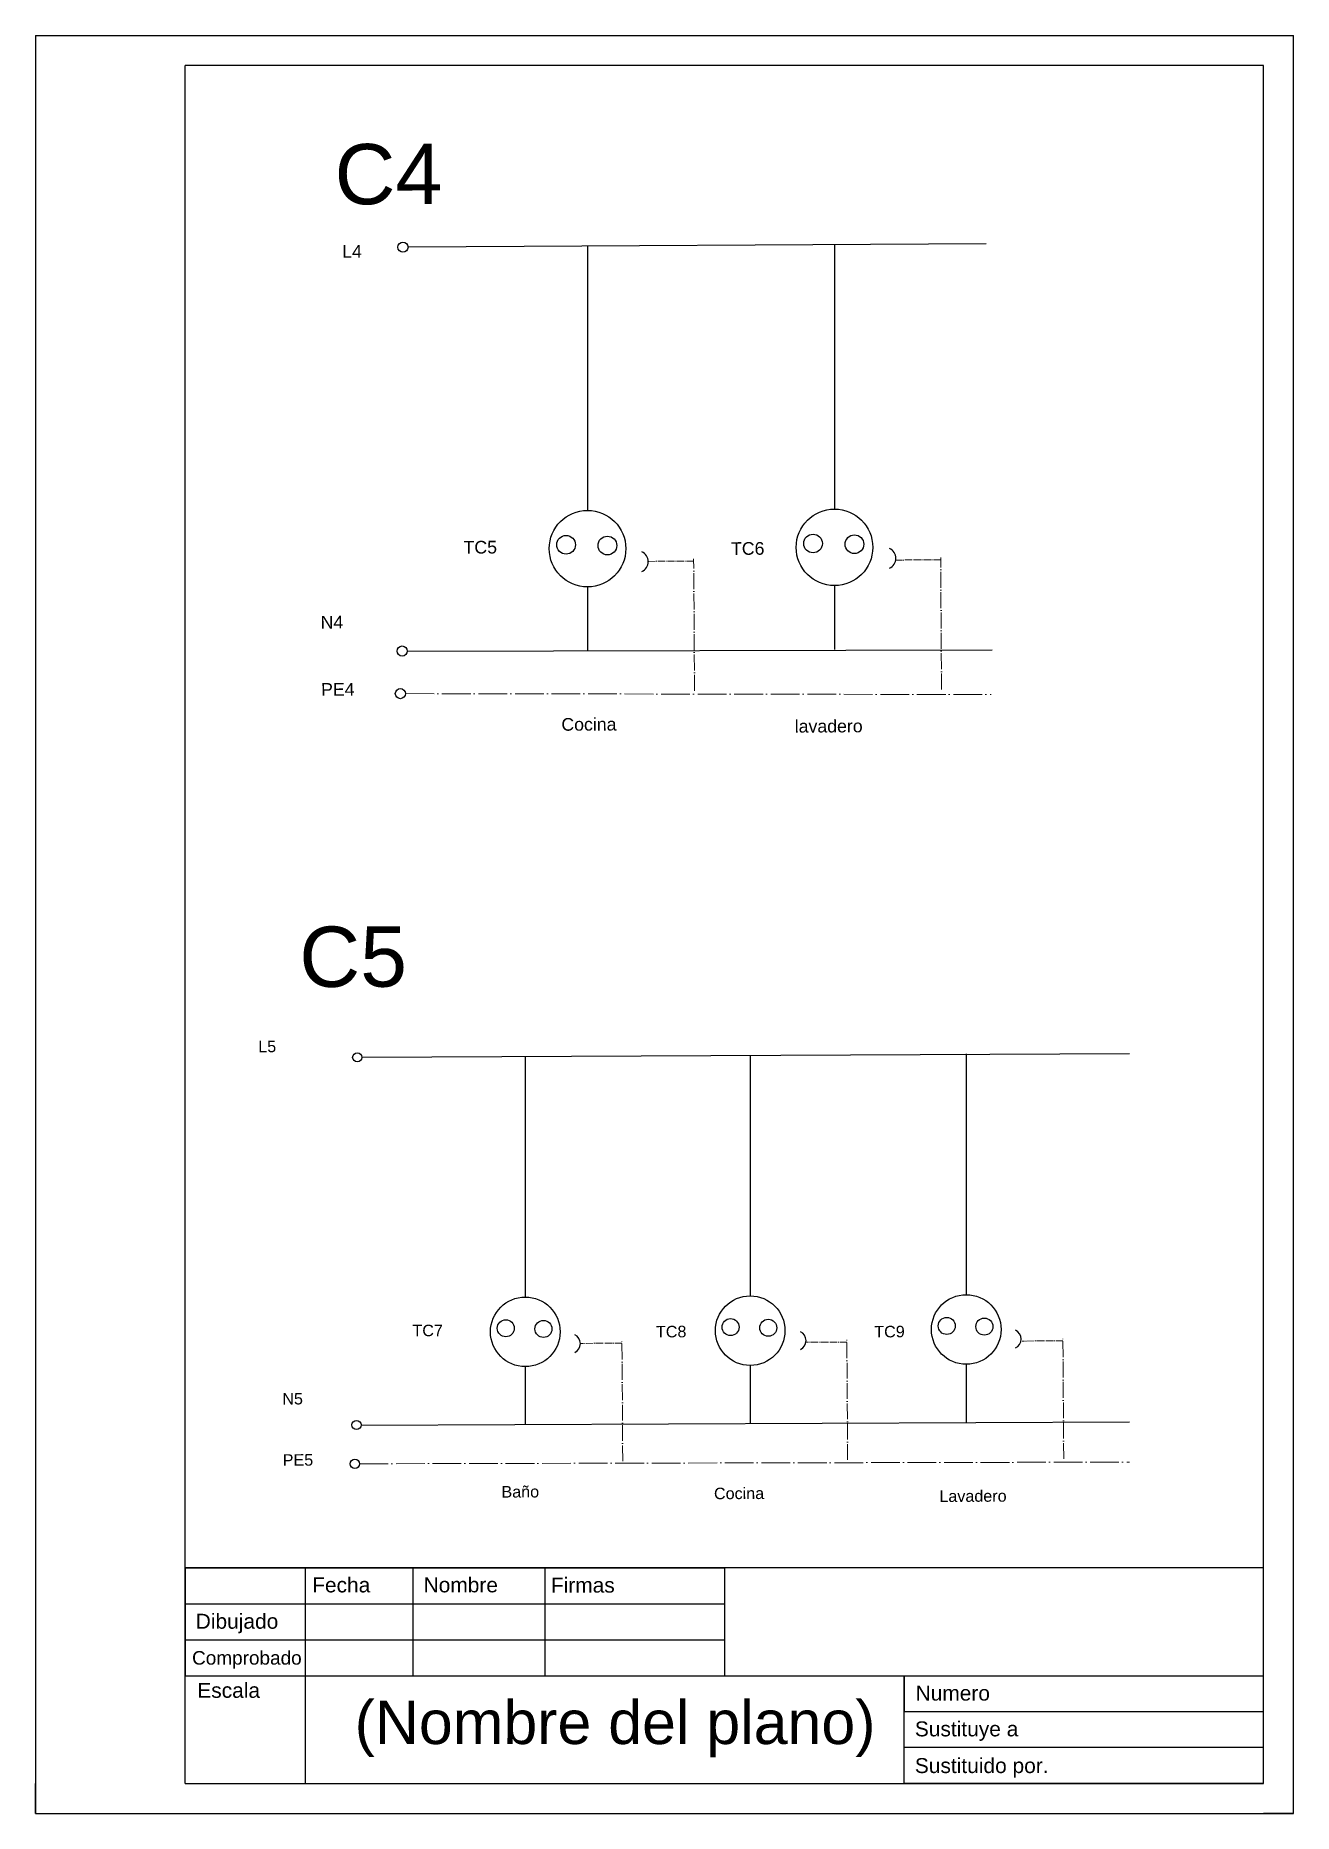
# Model space of a CAD drawing. Header units: millimetres. Extents: x 765 to 1731, y 132 to 433.
# Drawn here: x 1520.7 to 1730.7, y 135.7 to 432.7 of the extents above; entities that cross this region are included whole.
import ezdxf

# ---------------------------------------------------------------- set-up
doc = ezdxf.new("R2010")
doc.units = ezdxf.units.MM
doc.linetypes.add('ACAD_ISO04W100', pattern=[30, 24, -3, 0, -3])
doc.styles.get("Standard").update_dxf_attribs({"font": 'arial.ttf'})

msp = doc.modelspace()

# ---------------------------------------------------------------- texts
at = {"ltscale": 5, "attachment_point": 1}
for s, width, gutter_width, heights, insert, char_height, rotation in [('C4', 12.733, 10.37, [0], (1570.59, 414.6), 10.074, 0.199), ('L4', 12.9903, 10.58, [0], (1571.88, 397.73), 2.116, 0.2469), ('TC5', 12.9903, 10.58, [0], (1592.14, 348.31), 2.116, 0.2469), ('TC6', 12.9903, 10.58, [0], (1636.79, 348.1), 2.116, 0.2469), ('N4', 12.9903, 10.58, [2.19], (1568.27, 335.79), 2.116, 0.2469), ('PE4', 12.9903, 10.58, [2.19], (1568.35, 324.56), 2.116, 0.2469), ('Cocina', 12.9903, 10.58, [2.19], (1608.47, 318.72), 2.116, 0.2469), ('lavadero', 12.9903, 10.58, [2.19], (1647.43, 318.41), 2.116, 0.2469), ('C5', 12.733, 10.37, [0], (1564.7, 283.87), 10.074, 0.199), ('L5', 11.8274, 9.63, [0], (1557.86, 264.82), 1.927, 0.2469), ('TC7', 11.8274, 9.63, [0], (1583.61, 217.37), 1.927, 0.2469), ('TC8', 11.8274, 9.63, [0], (1624.26, 217.18), 1.927, 0.2469), ('TC9', 11.8274, 9.63, [0], (1660.71, 217.18), 1.927, 0.2469), ('N5', 11.8274, 9.63, [1.99], (1561.88, 205.97), 1.927, 0.2469), ('PE5', 11.8274, 9.63, [1.99], (1561.95, 195.74), 1.927, 0.2469), ('Baño', 11.8274, 9.63, [1.99], (1598.47, 190.43), 1.927, 0.2469), ('Cocina', 11.8274, 9.63, [1.99], (1633.95, 190.15), 1.927, 0.2469), ('Lavadero', 11.8274, 9.63, [1.99], (1671.58, 189.7), 1.927, 0.2469)]:
    msp.add_mtext_dynamic_manual_height_columns(s, width=width, gutter_width=gutter_width, heights=heights, dxfattribs=dict(at, insert=insert, char_height=char_height, rotation=rotation))
at = {"attachment_point": 1}
for s, width, gutter_width, insert, char_height in [('Fecha', 15.053, 12.5, (1566.87, 175.16), 2.5), ('Nombre', 20.8823, 12.5, (1585.47, 175.17), 2.5), ('Firmas', 28.0229, 12.5, (1606.72, 175.13), 2.5), ('Dibujado', 16.6215, 12.5, (1547.43, 169.09), 2.5), ('Comprobado', 16.1755, 11.33, (1546.82, 162.86), 2.266), ('Escala', 18.054, 12.5, (1547.69, 157.55), 2.5), ('^I(Nombre del plano)', 190.6254, 36.36, (1544.88, 154.6), 7.272), ('Numero', 34.7617, 12.5, (1667.61, 157.09), 2.5), ('Sustituye a', 21.7755, 12.5, (1667.49, 151.11), 2.5), ('Sustituido por.', 24.3094, 12.5, (1667.49, 144.98), 2.5)]:
    msp.add_mtext_dynamic_manual_height_columns(s, width=width, gutter_width=gutter_width, heights=[0], dxfattribs=dict(at, insert=insert, char_height=char_height))

# ---------------------------------------------------------------- linework, layer by layer
for p, q in [((1520.69, 432.74), (1730.69, 432.74)), ((1520.69, 432.74), (1520.69, 135.74)), ((1730.69, 135.74), (1730.69, 432.74)), ((1545.69, 140.74), (1545.69, 427.74)), ((1725.69, 427.74), (1545.69, 427.74)), ((1725.69, 140.74), (1725.69, 427.74)), ((1582.95, 397.44), (1679.39, 398.02)), ((1612.84, 397.57), (1612.84, 353.41)), ((1654.07, 397.79), (1654.07, 353.62)), ((1612.84, 340.63), (1612.84, 329.96)), ((1654.07, 340.85), (1654.07, 330.18)), ((1680.4, 330.07), (1582.74, 329.83)), ((1575.24, 262.1), (1703.34, 262.66)), ((1602.45, 262.22), (1602.45, 222.01)), ((1640, 262.41), (1640, 222.2)), ((1676.07, 262.61), (1676.07, 222.4)), ((1602.45, 210.38), (1602.45, 200.66)), ((1640, 210.58), (1640, 200.86)), ((1676.07, 210.77), (1676.07, 201.05)), ((1703.34, 201.1), (1575.04, 200.55)), ((1725.69, 176.74), (1545.69, 176.74)), ((1545.69, 176.74), (1545.69, 170.74)), ((1545.69, 176.74), (1565.69, 176.74)), ((1565.69, 176.74), (1565.69, 140.74)), ((1565.69, 176.74), (1583.69, 176.74)), ((1583.69, 176.74), (1583.69, 158.74)), ((1583.69, 176.74), (1605.69, 176.74)), ((1605.69, 176.74), (1605.69, 158.74)), ((1605.69, 176.74), (1635.69, 176.74)), ((1635.69, 176.74), (1635.69, 158.74)), ((1725.69, 140.74), (1725.69, 176.74)), ((1545.69, 170.74), (1635.69, 170.74)), ((1545.69, 170.74), (1545.69, 164.74)), ((1545.69, 170.74), (1545.69, 158.74)), ((1545.69, 164.74), (1635.69, 164.74)), ((1545.69, 158.74), (1725.69, 158.74)), ((1665.69, 140.74), (1665.69, 158.74)), ((1665.69, 158.74), (1665.69, 152.74)), ((1665.69, 152.74), (1725.69, 152.74)), ((1725.69, 146.74), (1665.69, 146.74)), ((1520.69, 135.74), (1520.69, 140.74)), ((1545.69, 140.74), (1725.69, 140.74)), ((1725.69, 140.74), (1665.69, 140.74)), ((1520.69, 135.74), (1730.69, 135.74)), ((1520.69, 135.74), (1545.69, 135.74)), ((1730.69, 135.74), (1725.69, 135.74))]:
    msp.add_line(p, q)
at = {"linetype": 'ACAD_ISO04W100', "lineweight": 15, "ltscale": 0.05}
for p, q in [((1630.57, 344.93), (1623.07, 344.9)), ((1671.8, 345.15), (1664.3, 345.12)), ((1618.59, 214.29), (1611.76, 214.26)), ((1656.14, 214.49), (1649.31, 214.46)), ((1692.21, 214.68), (1685.38, 214.65))]:
    msp.add_line(p, q, dxfattribs=at)
at = {"linetype": 'ACAD_ISO04W100', "lineweight": 15, "ltscale": 0.11}
for p, q in [((1630.71, 323.28), (1630.56, 345.33)), ((1671.94, 323.5), (1671.8, 345.55)), ((1618.72, 194.58), (1618.59, 214.66)), ((1656.26, 194.78), (1656.14, 214.86)), ((1692.34, 194.97), (1692.21, 215.05))]:
    msp.add_line(p, q, dxfattribs=at)
at = {"linetype": 'ACAD_ISO04W100', "lineweight": 15, "ltscale": 0.2}
for p, q in [((1582.44, 322.8), (1680.24, 322.65)), ((1574.77, 194.15), (1703.34, 194.43))]:
    msp.add_line(p, q, dxfattribs=at)
for centre, radius in [((1582.03, 397.38), 0.846), ((1654.07, 347.24), 6.39), ((1612.84, 347.02), 6.39), ((1609.26, 347.67), 1.56), ((1616.16, 347.54), 1.56), ((1650.49, 347.88), 1.56), ((1657.4, 347.76), 1.56), ((1581.89, 329.92), 0.846), ((1581.59, 322.8), 0.846), ((1574.4, 262.04), 0.771), ((1602.45, 216.19), 5.81), ((1640, 216.39), 5.81), ((1676.07, 216.58), 5.81), ((1599.19, 216.78), 1.42), ((1605.48, 216.67), 1.42), ((1636.73, 216.98), 1.42), ((1643.02, 216.87), 1.42), ((1672.81, 217.17), 1.42), ((1679.09, 217.06), 1.42), ((1574.27, 200.63), 0.771), ((1574, 194.14), 0.771)]:
    msp.add_circle(centre, radius)
for centre, radius in [((1621.15, 344.85), 1.81), ((1662.51, 345.41), 1.81), ((1610.01, 214.22), 1.64), ((1647.68, 214.73), 1.64), ((1683.6, 214.98), 1.64)]:
    msp.add_arc(centre, radius, 294.9893, 65.0107)

msp.set_redraw_order([(e.dxf.handle, doc.entitydb.next_handle()) for e in msp.query("TEXT MTEXT ATTDEF DIMENSION ARC_DIMENSION")])  # texts and dimensions are drawn at this point

doc.saveas('drawing.dxf')
